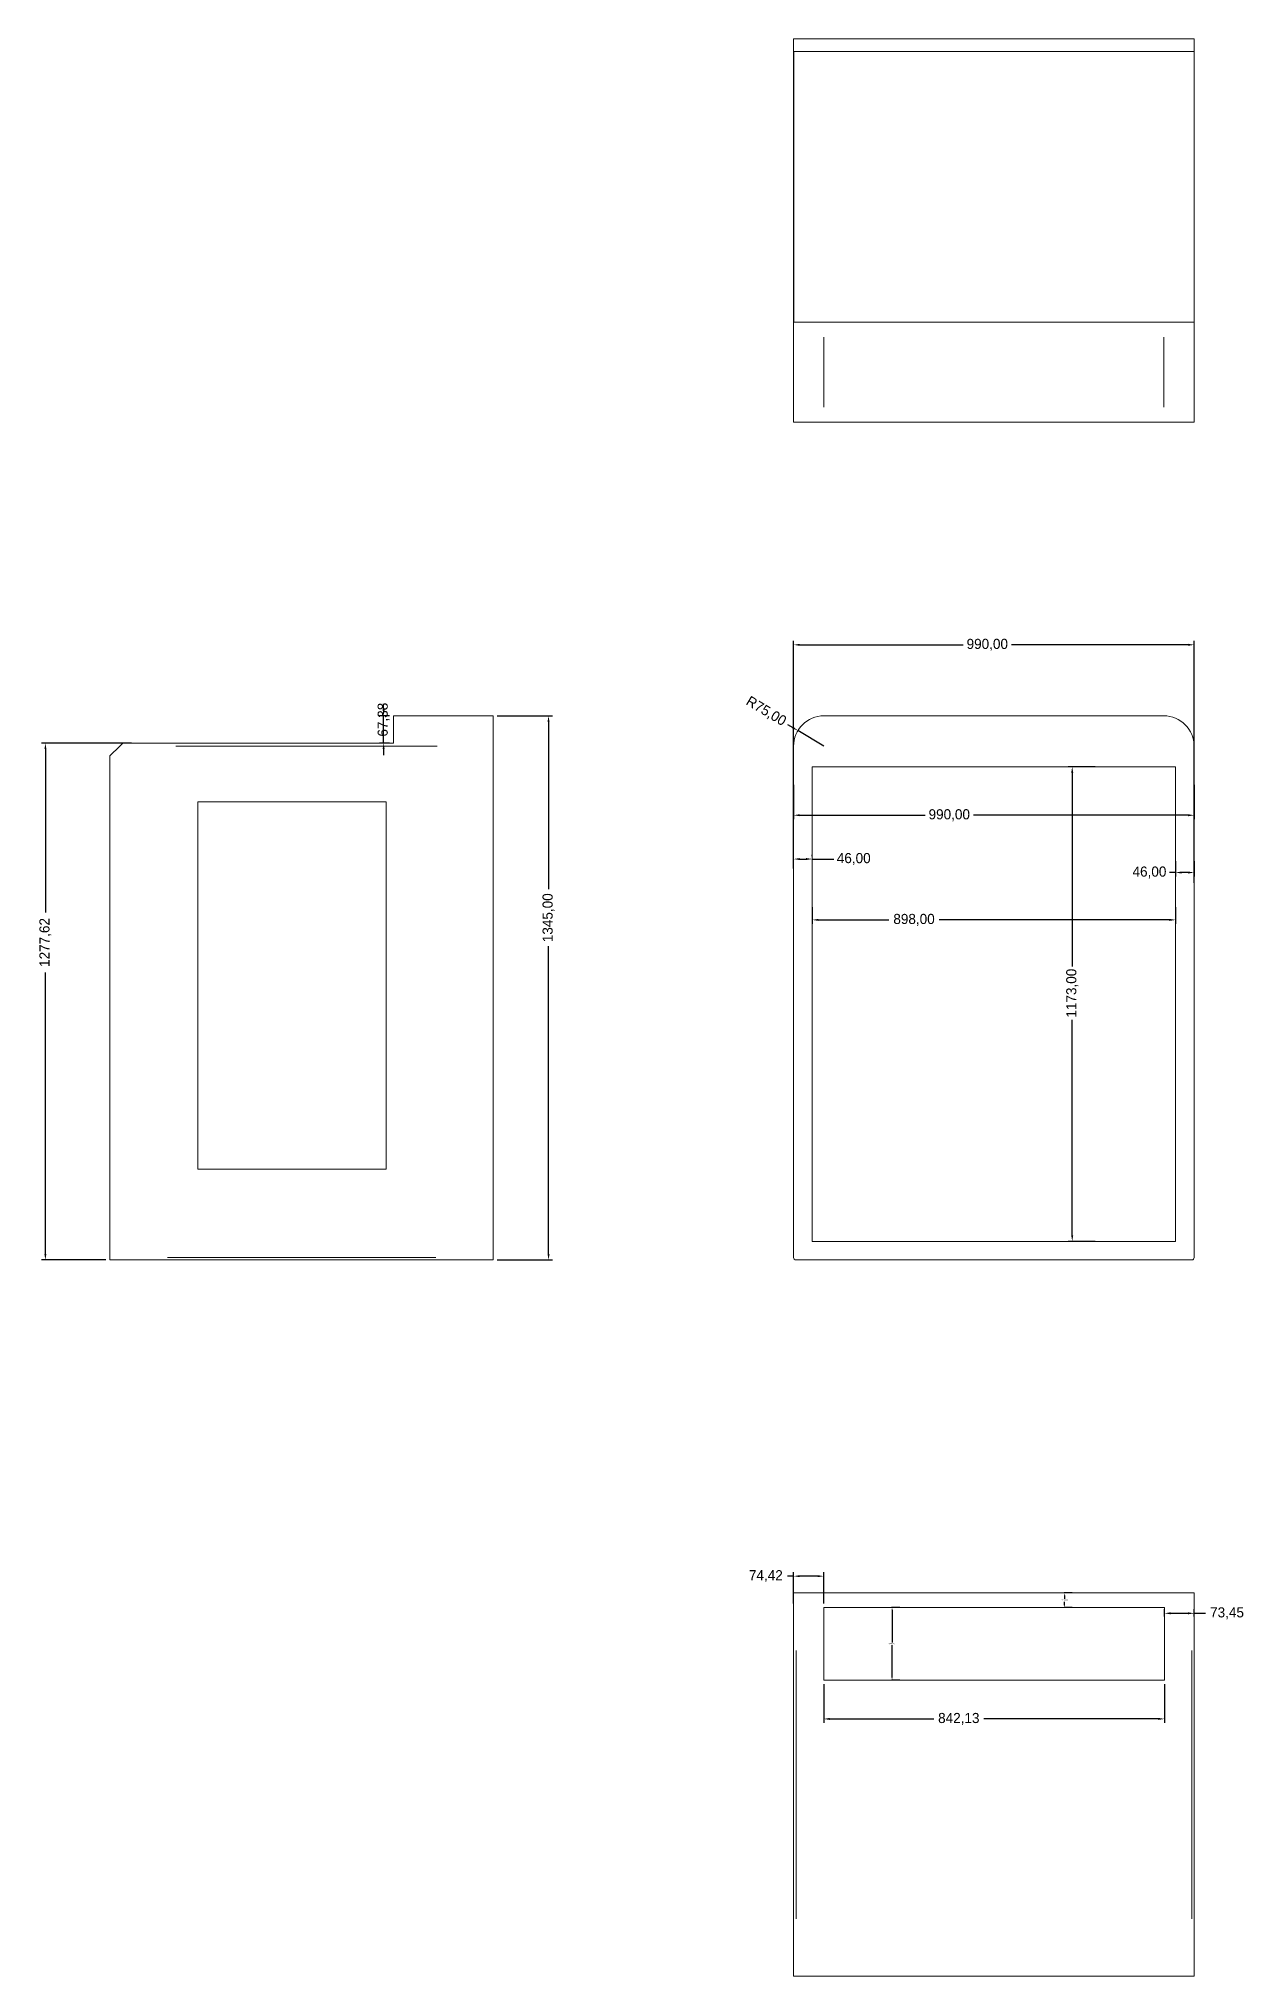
# Model space of a CAD drawing. Header units: millimetres. Extents: x 1539 to 19798, y -4932 to 6751.
# Drawn here: x 1539 to 4518, y 1519 to 6308 of the extents above; entities that cross this region are included whole.
import ezdxf

# ---------------------------------------------------------------- set-up
doc = ezdxf.new("R2010")
doc.units = ezdxf.units.MM
doc.header["$PDSIZE"] = -1
doc.dimstyles.new('ISO-25', dxfattribs={"dimtxt": 2.5, "dimasz": 2.5, "dimexe": 1.25, "dimexo": 0.625, "dimtad": 1, "dimtxsty": 'Standard', "dimcen": 2.5, "dimadec": 0, "dimazin": 0, "dimtfac": 1, "dimtmove": 0, "dimatfit": 3, "dimfxl": 1, "dimarcsym": 0})

msp = doc.modelspace()

# ---------------------------------------------------------------- blocks, each defined once
blk = doc.blocks.new('*D16')
at = {"color": 0, "lineweight": -2}
for p, q in [((1767.6, 4566.7), (1545.2, 4566.7)), ((1555.2, 4551.7), (1555.2, 4148.3)), ((1555.2, 3304.1), (1555.2, 3999.4)), ((1704.8, 3289.1), (1545.2, 3289.1))]:
    blk.add_line(p, q, dxfattribs=at)
at = {"color": 0}
for points in [[(1552.7, 4551.7), (1557.7, 4551.7), (1555.2, 4566.7)], [(1552.7, 3304.1), (1557.7, 3304.1), (1555.2, 3289.1)]]:
    blk.add_solid(points, dxfattribs=at)
at = {"layer": 'Defpoints', "color": 0}
for p in [(1555.2, 4566.7), (1777.6, 4566.7), (1714.8, 3289.1)]:
    blk.add_point(p, dxfattribs=at)
at = {"color": 0, "insert": (1555.2, 4073.9), "char_height": 25, "attachment_point": 5, "rotation": 90}
blk.add_mtext('1277,62', dxfattribs=at)
blk = doc.blocks.new('*D32')
at = {"color": 0, "lineweight": -2}
for p, q in [((2391.1, 4649.1), (2391.1, 4664.1)), ((2405.4, 4634.1), (2381.1, 4634.1)), ((2391.1, 4566.7), (2391.1, 4634.1)), ((2405.4, 4566.7), (2381.1, 4566.7)), ((2391.1, 4551.7), (2391.1, 4536.7))]:
    blk.add_line(p, q, dxfattribs=at)
at = {"color": 0}
for points in [[(2388.6, 4649.1), (2393.6, 4649.1), (2391.1, 4634.1)], [(2388.6, 4551.7), (2393.6, 4551.7), (2391.1, 4566.7)]]:
    blk.add_solid(points, dxfattribs=at)
at = {"layer": 'Defpoints', "color": 0}
for p in [(2391.1, 4634.1), (2415.4, 4634.1), (2415.4, 4566.7)]:
    blk.add_point(p, dxfattribs=at)
at = {"color": 0, "insert": (2391.1, 4624.6), "char_height": 25, "attachment_point": 5, "rotation": 90}
blk.add_mtext('67,38', dxfattribs=at)
blk = doc.blocks.new('*D50')
at = {"color": 0, "lineweight": -2}
for p, q in [((2672.1, 4634.1), (2808.7, 4634.1)), ((2798.7, 4619.1), (2798.7, 4205.3)), ((2798.7, 3304.1), (2798.7, 4064.7)), ((2672.1, 3289.1), (2808.7, 3289.1))]:
    blk.add_line(p, q, dxfattribs=at)
at = {"color": 0}
for points in [[(2796.2, 4619.1), (2801.2, 4619.1), (2798.7, 4634.1)], [(2796.2, 3304.1), (2801.2, 3304.1), (2798.7, 3289.1)]]:
    blk.add_solid(points, dxfattribs=at)
at = {"layer": 'Defpoints', "color": 0}
for p in [(2662.1, 4634.1), (2798.7, 4634.1), (2662.1, 3289.1)]:
    blk.add_point(p, dxfattribs=at)
at = {"color": 0, "insert": (2798.7, 4135), "char_height": 25, "attachment_point": 5, "rotation": 90}
blk.add_mtext('1345,00', dxfattribs=at)
blk = doc.blocks.new('*D1')
at = {"color": 0, "lineweight": -2}
for p, q in [((4093.1, 2466), (4072.7, 2466)), ((4073.7, 2460), (4073.7, 2451.7)), ((4073.7, 2436.1), (4073.7, 2444.5)), ((4093.1, 2430.1), (4072.7, 2430.1))]:
    blk.add_line(p, q, dxfattribs=at)
at = {"color": 0}
for points in [[(4072.7, 2460), (4074.7, 2460), (4073.7, 2466)], [(4072.7, 2436.1), (4074.7, 2436.1), (4073.7, 2430.1)]]:
    blk.add_solid(points, dxfattribs=at)
at = {"layer": 'Defpoints', "color": 0}
for p in [(4094.1, 2466), (4073.7, 2430.1), (4094.1, 2430.1)]:
    blk.add_point(p, dxfattribs=at)
at = {"color": 0, "insert": (4073.7, 2448.1), "char_height": 3.5, "attachment_point": 5}
blk.add_mtext('35,918', dxfattribs=at)
blk = doc.blocks.new('*D2')
at = {"color": 0, "lineweight": -2}
for p, q in [((3666.7, 2430.1), (3646.7, 2430.1)), ((3647.7, 2424.1), (3647.7, 2344)), ((3647.7, 2256.8), (3647.7, 2336.9)), ((3666.7, 2250.8), (3646.7, 2250.8))]:
    blk.add_line(p, q, dxfattribs=at)
at = {"color": 0}
for points in [[(3646.7, 2424.1), (3648.7, 2424.1), (3647.7, 2430.1)], [(3646.7, 2256.8), (3648.7, 2256.8), (3647.7, 2250.8)]]:
    blk.add_solid(points, dxfattribs=at)
at = {"layer": 'Defpoints', "color": 0}
for p in [(3667.7, 2430.1), (3647.7, 2250.8), (3667.7, 2250.8)]:
    blk.add_point(p, dxfattribs=at)
at = {"color": 0, "insert": (3647.7, 2340.5), "char_height": 3.5, "attachment_point": 5}
blk.add_mtext('179,292', dxfattribs=at)
blk = doc.blocks.new('*D15')
at = {"color": 0, "lineweight": -2}
for p, q in [((3404.4, 4463.5), (3404.4, 4378.4)), ((4394.4, 4463.5), (4394.4, 4378.4)), ((3419.4, 4388.4), (3729.2, 4388.4)), ((4379.4, 4388.4), (3849, 4388.4))]:
    blk.add_line(p, q, dxfattribs=at)
at = {"color": 0}
for points in [[(3419.4, 4390.9), (3419.4, 4385.9), (3404.4, 4388.4)], [(4379.4, 4390.9), (4379.4, 4385.9), (4394.4, 4388.4)]]:
    blk.add_solid(points, dxfattribs=at)
at = {"layer": 'Defpoints', "color": 0}
for p in [(3404.4, 4473.5), (4394.4, 4473.5), (3404.4, 4388.4)]:
    blk.add_point(p, dxfattribs=at)
at = {"color": 0, "insert": (3789.1, 4388.4), "char_height": 25, "attachment_point": 5}
blk.add_mtext('990,00', dxfattribs=at)
blk = doc.blocks.new('*D27')
at = {"color": 0, "lineweight": -2}
for p, q in [((3404.4, 2507.6), (3389.4, 2507.6)), ((3404.4, 2440.1), (3404.4, 2517.6)), ((3463.8, 2507.6), (3419.4, 2507.6)), ((3478.8, 2440.1), (3478.8, 2517.6))]:
    blk.add_line(p, q, dxfattribs=at)
at = {"color": 0}
for points in [[(3419.4, 2510.1), (3419.4, 2505.1), (3404.4, 2507.6)], [(3463.8, 2510.1), (3463.8, 2505.1), (3478.8, 2507.6)]]:
    blk.add_solid(points, dxfattribs=at)
at = {"layer": 'Defpoints', "color": 0}
for p in [(3404.4, 2507.6), (3404.4, 2430.1), (3478.8, 2430.1)]:
    blk.add_point(p, dxfattribs=at)
at = {"color": 0, "insert": (3335.8, 2507.6), "char_height": 25, "attachment_point": 5}
blk.add_mtext('74,42', dxfattribs=at)
blk = doc.blocks.new('*D28')
at = {"color": 0, "lineweight": -2}
for p, q in [((4320.9, 2407.5), (4320.9, 2425.8)), ((4335.9, 2415.8), (4379.4, 2415.8)), ((4394.4, 2407.5), (4394.4, 2425.8)), ((4394.4, 2415.8), (4422, 2415.8))]:
    blk.add_line(p, q, dxfattribs=at)
at = {"color": 0}
for points in [[(4335.9, 2418.3), (4335.9, 2413.3), (4320.9, 2415.8)], [(4379.4, 2418.3), (4379.4, 2413.3), (4394.4, 2415.8)]]:
    blk.add_solid(points, dxfattribs=at)
at = {"layer": 'Defpoints', "color": 0}
for p in [(4320.9, 2415.8), (4320.9, 2397.5), (4394.4, 2397.5)]:
    blk.add_point(p, dxfattribs=at)
at = {"color": 0, "insert": (4475.6, 2415.8), "char_height": 25, "attachment_point": 5}
blk.add_mtext('73,45', dxfattribs=at)
blk = doc.blocks.new('*D29')
at = {"color": 0, "lineweight": -2}
for p, q in [((3478.8, 2240.8), (3478.8, 2144.7)), ((4320.9, 2240.8), (4320.9, 2144.7)), ((3493.8, 2154.7), (3750.7, 2154.7)), ((4305.9, 2154.7), (3874.6, 2154.7))]:
    blk.add_line(p, q, dxfattribs=at)
at = {"color": 0}
for points in [[(3493.8, 2157.2), (3493.8, 2152.2), (3478.8, 2154.7)], [(4305.9, 2157.2), (4305.9, 2152.2), (4320.9, 2154.7)]]:
    blk.add_solid(points, dxfattribs=at)
at = {"layer": 'Defpoints', "color": 0}
for p in [(3478.8, 2250.8), (4320.9, 2250.8), (3478.8, 2154.7)]:
    blk.add_point(p, dxfattribs=at)
at = {"color": 0, "insert": (3812.7, 2154.7), "char_height": 25, "attachment_point": 5}
blk.add_mtext('842,13', dxfattribs=at)
blk = doc.blocks.new('*D33')
at = {"color": 0, "lineweight": -2}
for p, q in [((3389.2, 4612.8), (3402.1, 4605.2)), ((3479.4, 4559.1), (3415, 4597.5))]:
    blk.add_line(p, q, dxfattribs=at)
at = {"color": 0}
blk.add_solid([(3403.4, 4607.3), (3400.8, 4603), (3415, 4597.5)], dxfattribs=at)
at = {"layer": 'Defpoints', "color": 0}
for p in [(3415, 4597.5), (3479.4, 4559.1)]:
    blk.add_point(p, dxfattribs=at)
at = {"color": 0, "insert": (3336, 4644.5), "char_height": 25, "attachment_point": 5, "rotation": 329.2049}
blk.add_mtext('R75,00', dxfattribs=at)
blk = doc.blocks.new('*D34')
at = {"color": 0, "lineweight": -2}
for p, q in [((3450.4, 4161.1), (3450.4, 4119.7)), ((3465.4, 4129.7), (3640, 4129.7)), ((4333.4, 4129.7), (3763.9, 4129.7)), ((4348.4, 4161.1), (4348.4, 4119.7))]:
    blk.add_line(p, q, dxfattribs=at)
at = {"color": 0}
for points in [[(3465.4, 4132.2), (3465.4, 4127.2), (3450.4, 4129.7)], [(4333.4, 4132.2), (4333.4, 4127.2), (4348.4, 4129.7)]]:
    blk.add_solid(points, dxfattribs=at)
at = {"layer": 'Defpoints', "color": 0}
for p in [(3450.4, 4171.1), (4348.4, 4171.1), (3450.4, 4129.7)]:
    blk.add_point(p, dxfattribs=at)
at = {"color": 0, "insert": (3702, 4129.7), "char_height": 25, "attachment_point": 5}
blk.add_mtext('898,00', dxfattribs=at)
blk = doc.blocks.new('*D35')
at = {"color": 0, "lineweight": -2}
for p, q in [((4149.6, 4508.1), (4083, 4508.1)), ((4093, 4493.1), (4093, 4014.7)), ((4093, 3350.1), (4093, 3882.5)), ((4149.6, 3335.1), (4083, 3335.1))]:
    blk.add_line(p, q, dxfattribs=at)
at = {"color": 0}
for points in [[(4090.5, 4493.1), (4095.5, 4493.1), (4093, 4508.1)], [(4090.5, 3350.1), (4095.5, 3350.1), (4093, 3335.1)]]:
    blk.add_solid(points, dxfattribs=at)
at = {"layer": 'Defpoints', "color": 0}
for p in [(4093, 4508.1), (4159.6, 4508.1), (4159.6, 3335.1)]:
    blk.add_point(p, dxfattribs=at)
at = {"color": 0, "insert": (4093, 3948.6), "char_height": 25, "attachment_point": 5, "rotation": 90}
blk.add_mtext('1173,00', dxfattribs=at)
blk = doc.blocks.new('*D36')
at = {"color": 0, "lineweight": -2}
for p, q in [((3404.4, 4256.8), (3404.4, 4819.6)), ((3419.4, 4809.6), (3823.2, 4809.6)), ((4379.4, 4809.6), (3942.9, 4809.6)), ((4394.4, 4221), (4394.4, 4819.6))]:
    blk.add_line(p, q, dxfattribs=at)
at = {"color": 0}
for points in [[(3419.4, 4812.1), (3419.4, 4807.1), (3404.4, 4809.6)], [(4379.4, 4812.1), (4379.4, 4807.1), (4394.4, 4809.6)]]:
    blk.add_solid(points, dxfattribs=at)
at = {"layer": 'Defpoints', "color": 0}
for p in [(3404.4, 4809.6), (3404.4, 4246.8), (4394.4, 4211)]:
    blk.add_point(p, dxfattribs=at)
at = {"color": 0, "insert": (3883.1, 4809.6), "char_height": 25, "attachment_point": 5}
blk.add_mtext('990,00', dxfattribs=at)
blk = doc.blocks.new('*D37')
at = {"color": 0, "lineweight": -2}
for p, q in [((4348.4, 4275.2), (4348.4, 4236.8)), ((4394.4, 4275.2), (4394.4, 4236.8)), ((4348.4, 4246.8), (4333.4, 4246.8)), ((4379.4, 4246.8), (4363.4, 4246.8))]:
    blk.add_line(p, q, dxfattribs=at)
at = {"color": 0}
for points in [[(4363.4, 4249.3), (4363.4, 4244.3), (4348.4, 4246.8)], [(4379.4, 4249.3), (4379.4, 4244.3), (4394.4, 4246.8)]]:
    blk.add_solid(points, dxfattribs=at)
at = {"layer": 'Defpoints', "color": 0}
for p in [(4348.4, 4285.2), (4394.4, 4285.2), (4348.4, 4246.8)]:
    blk.add_point(p, dxfattribs=at)
at = {"color": 0, "insert": (4283.9, 4246.8), "char_height": 25, "attachment_point": 5}
blk.add_mtext('46,00', dxfattribs=at)
blk = doc.blocks.new('*D38')
at = {"color": 0, "lineweight": -2}
for p, q in [((3404.4, 4287.5), (3404.4, 4290.1)), ((3419.4, 4280.1), (3435.4, 4280.1)), ((3450.4, 4287.5), (3450.4, 4290.1)), ((3450.4, 4280.1), (3503.5, 4280.1))]:
    blk.add_line(p, q, dxfattribs=at)
at = {"color": 0}
for points in [[(3419.4, 4282.6), (3419.4, 4277.6), (3404.4, 4280.1)], [(3435.4, 4282.6), (3435.4, 4277.6), (3450.4, 4280.1)]]:
    blk.add_solid(points, dxfattribs=at)
at = {"layer": 'Defpoints', "color": 0}
for p in [(3404.4, 4280.1), (3404.4, 4277.5), (3450.4, 4277.5)]:
    blk.add_point(p, dxfattribs=at)
at = {"color": 0, "insert": (3553, 4280.1), "char_height": 25, "attachment_point": 5}
blk.add_mtext('46,00', dxfattribs=at)

# ---------------------------------------------------------------- dimensions: what is measured, and where the dimension line sits
for base, p1, p2, picture, middle in [((3404.3888, 4809.5853), (4394.3888, 4211.0304), (3404.3888, 4246.8414), '*D36', (3883.0912, 4809.5853)), ((3404.3888, 4388.3602), (4394.3888, 4473.471), (3404.3888, 4473.471), '*D15', (3789.0957, 4388.3602)), ((3404.3888, 4280.0945), (3450.3888, 4277.5365), (3404.3888, 4277.5365), '*D38', (3552.9644, 4280.0945)), ((4348.3888, 4246.8414), (4394.3888, 4285.2103), (4348.3888, 4285.2103), '*D37', (4283.9482, 4246.8414)), ((3450.3888, 4129.7244), (4348.3888, 4171.0989), (3450.3888, 4171.0989), '*D34', (3701.9901, 4129.7244)), ((3404.3888, 2507.6345), (3478.8097, 2430.127), (3404.3888, 2430.127), '*D27', (3335.7815, 2507.6345)), ((4320.9422, 2415.7594), (4394.3888, 2397.5319), (4320.9422, 2397.5319), '*D28', (4475.5624, 2415.7594)), ((3478.8097, 2154.7202), (4320.9422, 2250.8347), (3478.8097, 2250.8347), '*D29', (3812.6641, 2154.7202))]:
    dim = msp.add_linear_dim(base=base, p1=p1, p2=p2, dimstyle='ISO-25', override={"dimtxt": 25, "dimasz": 15, "dimexe": 10, "dimexo": 10, "dimgap": 1.524, "dimtad": 0, "dimzin": 0, "dimadec": 2, "dimtzin": 0})
    dim.commit()
    dim.dimension.update_dxf_attribs({"geometry": picture, "text_midpoint": middle, "dimtype": 160})
for base, p1, p2, picture, middle in [((2391.1438, 4634.0754), (2415.4451, 4566.6932), (2415.4451, 4634.0754), '*D32', (2391.1438, 4624.5703)), ((2798.7234, 4634.0754), (2662.1155, 3289.0754), (2662.1155, 4634.0754), '*D50', (2798.7234, 4134.9845)), ((1555.1581, 4566.6932), (1714.7508, 3289.0754), (1777.6309, 4566.6932), '*D16', (1555.1581, 4073.882)), ((4092.9873, 4508.0784), (4159.5909, 3335.0754), (4159.5909, 4508.0784), '*D35', (4092.9873, 3948.608))]:
    dim = msp.add_linear_dim(base=base, p1=p1, p2=p2, angle=90, dimstyle='ISO-25', override={"dimtxt": 25, "dimasz": 15, "dimexe": 10, "dimexo": 10, "dimgap": 1.524, "dimtad": 0, "dimzin": 0, "dimadec": 2, "dimtzin": 0})
    dim.commit()
    dim.dimension.update_dxf_attribs({"geometry": picture, "text_midpoint": middle, "dimtype": 160})
dim = msp.add_radius_dim(center=(3479.3888, 4559.0754), mpoint=(3414.9636, 4597.4732), dimstyle='ISO-25', override={"dimtxt": 25, "dimasz": 15, "dimexe": 10, "dimexo": 10, "dimgap": 1.524, "dimtad": 0, "dimzin": 0, "dimadec": 2, "dimtzin": 0})
dim.commit()
dim.dimension.update_dxf_attribs({"geometry": '*D33', "text_midpoint": (3335.9862, 4644.544)})
for base, p1, p2, picture, middle in [((4073.7273, 2430.127), (4094.0618, 2466.0446), (4094.0618, 2430.127), '*D1', (4073.7273, 2448.0858)), ((3647.6567, 2250.8347), (3667.6729, 2430.127), (3667.6729, 2250.8347), '*D2', (3647.6567, 2340.4808))]:
    dim = msp.add_linear_dim(base=base, p1=p1, p2=p2, angle=90, dimstyle='ISO-25', override={"dimtxt": 3.5, "dimasz": 6, "dimexe": 1, "dimexo": 1, "dimgap": 1.524, "dimtih": 1, "dimtoh": 1, "dimdec": 3, "dimzin": 0, "dimadec": 2, "dimtdec": 3, "dimtzin": 0})
    dim.commit()
    dim.dimension.update_dxf_attribs({"geometry": picture, "text_midpoint": middle})

# ---------------------------------------------------------------- linework, layer by layer
at = {"color": 7, "linetype": 'Continuous', "lineweight": 15}
for p, q in [((4394.3888, 6307.6244), (3404.3888, 6307.6244)), ((3404.3888, 6307.6244), (3404.3888, 6283.5673)), ((3404.3888, 5360.2597), (3404.3888, 6283.5673)), ((3404.7767, 6275.9495), (3404.7767, 5606.9301)), ((3404.7767, 6275.9495), (4394.001, 6275.9495)), ((4394.001, 5606.9301), (4394.001, 6275.9495)), ((4394.3888, 6307.6244), (4394.3888, 6283.5673)), ((4394.3888, 6283.5673), (4394.3888, 5360.2597)), ((4319.3888, 5606.9301), (3479.3888, 5606.9301)), ((3479.3888, 5360.2597), (3404.3888, 5360.2597)), ((4319.3888, 5360.2597), (3479.3888, 5360.2597)), ((4394.3888, 5360.2597), (4319.3888, 5360.2597)), ((2415.4451, 4634.0754), (2662.1155, 4634.0754)), ((2662.1155, 4634.0754), (2662.1155, 4559.0754)), ((4319.3888, 4634.0754), (3479.3888, 4634.0754)), ((1714.7508, 4535.0183), (1738.8079, 4559.0754)), ((1738.8079, 4559.0754), (1746.4256, 4566.6932)), ((1746.4256, 4566.6932), (2415.4451, 4566.6932)), ((2662.1155, 4559.0754), (2662.1155, 3295.0754)), ((3404.3888, 4559.0754), (3404.3888, 3295.0754)), ((4394.3888, 4559.0754), (4394.3888, 3295.0754)), ((1714.7508, 3295.0754), (1714.7508, 4535.0183)), ((3450.3888, 3335.0754), (3450.3888, 4508.0784)), ((3450.3888, 4508.0784), (4348.3888, 4508.0784)), ((4348.3888, 4508.0784), (4348.3888, 3335.0754)), ((1931.8033, 4421.6149), (2397.5837, 4421.6149)), ((1931.8033, 3513.8441), (1931.8033, 4421.6149)), ((2397.5837, 4421.6149), (2397.5837, 3513.8441)), ((2397.5837, 3513.8441), (1931.8033, 3513.8441)), ((4348.3888, 3335.0754), (3450.3888, 3335.0754)), ((1714.7508, 3289.0754), (1714.7508, 3295.0754)), ((2662.1155, 3289.0754), (1714.7508, 3289.0754)), ((2662.1155, 3295.0754), (2662.1155, 3289.0754)), ((3410.3888, 3289.0754), (4388.3888, 3289.0754)), ((3404.3888, 1518.6799), (3404.3888, 2466.0446)), ((3404.3888, 2466.0446), (3410.3888, 2466.0446)), ((3410.3888, 2466.0446), (4388.3888, 2466.0446)), ((4388.3888, 2466.0446), (4394.3888, 2466.0446)), ((4394.3888, 2466.0446), (4394.3888, 1518.6799)), ((3478.8097, 2250.8347), (3478.8097, 2430.127)), ((3478.8097, 2430.127), (4320.9422, 2430.127)), ((4320.9422, 2430.127), (4320.9422, 2250.8347)), ((4320.9422, 2250.8347), (3478.8097, 2250.8347)), ((3410.3888, 1518.6799), (3404.3888, 1518.6799)), ((4388.3888, 1518.6799), (3410.3888, 1518.6799)), ((4394.3888, 1518.6799), (4388.3888, 1518.6799))]:
    msp.add_line(p, q, dxfattribs=at)
at = {"color": 8, "linetype": 'Continuous', "lineweight": 15}
for p, q in [((3479.3888, 5569.9295), (3479.3888, 5397.2603)), ((4319.3888, 5397.2603), (4319.3888, 5569.9295)), ((2523.6193, 4559.0754), (1877.304, 4559.0754)), ((1856.8555, 3295.0754), (2520.0108, 3295.0754)), ((3410.3888, 2323.9399), (3410.3888, 1660.7846)), ((4388.3888, 1660.7846), (4388.3888, 2323.9399))]:
    msp.add_line(p, q, dxfattribs=at)
at = {"color": 7, "linetype": 'Continuous', "lineweight": 15, "flags": 128}
for points in [[(3404.7767, 5606.9301), (3405.4917, 5606.9301), (3406.5681, 5606.9301), (3408.0008, 5606.9301), (3409.7826, 5606.9301), (3411.905, 5606.9301), (3414.3574, 5606.9301), (3417.128, 5606.9301), (3420.2031, 5606.9301), (3423.5678, 5606.9301), (3427.2055, 5606.9301), (3431.0985, 5606.9301), (3435.2276, 5606.9301), (3439.5729, 5606.9301), (3444.1128, 5606.9301), (3448.8254, 5606.9301), (3453.6874, 5606.9301), (3458.6752, 5606.9301), (3463.7643, 5606.9301), (3468.9298, 5606.9301), (3474.1465, 5606.9301), (3479.3888, 5606.9301)], [(4319.3888, 5606.9301), (4324.6312, 5606.9301), (4329.8479, 5606.9301), (4335.0134, 5606.9301), (4340.1025, 5606.9301), (4345.0903, 5606.9301), (4349.9523, 5606.9301), (4354.6648, 5606.9301), (4359.2048, 5606.9301), (4363.55, 5606.9301), (4367.6792, 5606.9301), (4371.5722, 5606.9301), (4375.2099, 5606.9301), (4378.5746, 5606.9301), (4381.6497, 5606.9301), (4384.4203, 5606.9301), (4386.8727, 5606.9301), (4388.9951, 5606.9301), (4390.7769, 5606.9301), (4392.2096, 5606.9301), (4393.286, 5606.9301), (4394.001, 5606.9301)], [(2415.4451, 4566.6932), (2415.4451, 4571.8898), (2415.4451, 4577.0237), (2415.4451, 4582.0698), (2415.4451, 4587.0034), (2415.4451, 4591.8004), (2415.4451, 4596.4374), (2415.4451, 4600.8915), (2415.4451, 4605.1411), (2415.4451, 4609.1654), (2415.4451, 4612.9447), (2415.4451, 4616.4604), (2415.4451, 4619.6955), (2415.4451, 4622.634), (2415.4451, 4625.2616), (2415.4451, 4627.5654), (2415.4451, 4629.5342), (2415.4451, 4631.1583), (2415.4451, 4632.4299), (2415.4451, 4633.3426), (2415.4451, 4633.892), (2415.4451, 4634.0754)]]:
    msp.add_lwpolyline(points, dxfattribs=at)
at = {"color": 7, "linetype": 'Continuous', "lineweight": 15}
for centre, radius, start, end in [((3479.3888, 6283.5673), 75, 180, 185.8296019), ((4319.3888, 6283.5673), 75, 354.1703981, 359.9999998), ((3479.3888, 4559.0754), 75, 90, 180), ((4319.3888, 4559.0754), 75, 0, 90), ((3410.3888, 3295.0754), 6, 180, 270), ((4388.3888, 3295.0754), 6, 270, 0)]:
    msp.add_arc(centre, radius, start, end, dxfattribs=at)

msp.set_redraw_order([(e.dxf.handle, doc.entitydb.next_handle()) for e in msp.query("TEXT MTEXT ATTDEF DIMENSION ARC_DIMENSION")])  # texts and dimensions are drawn at this point

doc.saveas('drawing.dxf')
